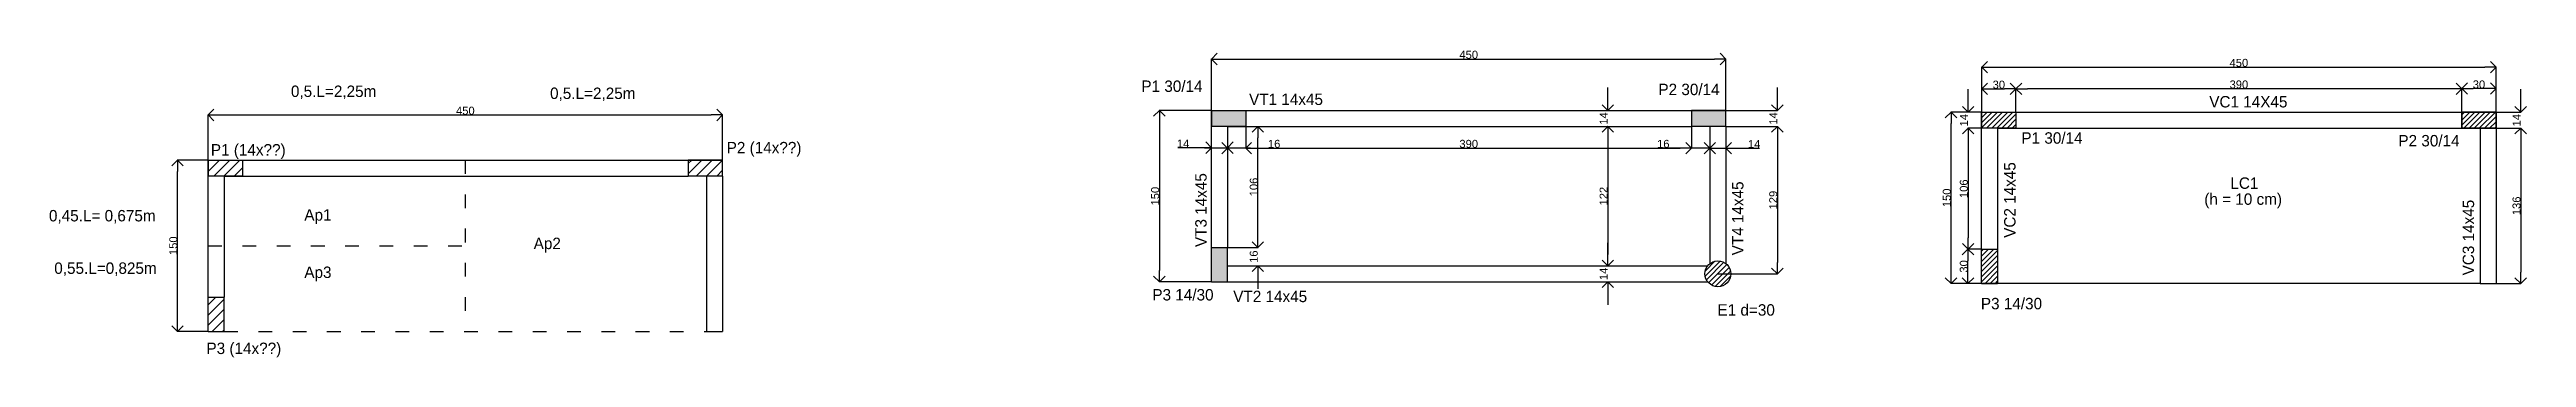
# Model space of a CAD drawing. Header units: centimetres. Extents: x -7745 to 1402, y 487 to 2935.
# Drawn here: x -2595 to -429, y 2522 to 2791 of the extents above; entities that cross this region are included whole.
import ezdxf

# ---------------------------------------------------------------- set-up
doc = ezdxf.new("R2010")
doc.units = ezdxf.units.CM
doc.linetypes.add('ACAD_ISO03W100', pattern=[30, 12, -18])
doc.layers.add('A-ANNO-DIMS', color=7, linetype='Continuous', lineweight=30)
doc.layers.add('A-DETL', color=7, linetype='Continuous', lineweight=30, true_color=0x00a600)
for name, color, linetype in [('ARQUITETURA', 253, 'Continuous'), ('CARIMBO', 250, 'Continuous'), ('Cota', 5, 'Continuous'), ('PEÇAS ESTRUTURAIS', 1, 'Continuous')]:
    doc.layers.add(name, color=color, linetype=linetype)
doc.styles.add('Arial_1', font='arial.ttf', dxfattribs={"height": 7})
doc.styles.add('Century Gothic_B', font='GOTHICB.TTF', dxfattribs={"height": 0.15})
doc.dimstyles.get("Standard").update_dxf_attribs({"dimtxt": 7, "dimasz": 0.3, "dimexe": 0.18, "dimexo": 0.0625, "dimgap": 0.09, "dimtad": 0, "dimdec": 0, "dimzin": 0, "dimdsep": 46, "dimtxsty": 'Arial_1', "dimcen": 0.09, "dimadec": 0, "dimazin": 0, "dimtfac": 1, "dimtdec": 0, "dimtofl": 0, "dimtmove": 0, "dimatfit": 3, "dimfxl": 1, "dimtolj": 1, "dimtzin": 0, "dimarcsym": 2})

msp = doc.modelspace()

# ---------------------------------------------------------------- texts
at = {"layer": 'A-DETL', "color": 18, "true_color": 0x000000, "char_height": 10, "attachment_point": 1, "style": 'Century Gothic_B'}
for s, width, gutter_width, insert in [('{\\fCentury Gothic|b0|i0|c0|p34;0,5.L=2,25m}', 65.78407, 1, (-2384.154, 2759.862)), ('{\\fCentury Gothic|b0|i0|c0|p34;0,5.L=2,25m}', 65.78407, 1, (-2157.479, 2758.097)), ('{\\fCentury Gothic|b0|i0|c0|p34;0,45.L= 0,675m}', 101.69869, 0, (-2595.825, 2650.979)), ('{\\fCentury Gothic|b0|i0|c0|p34;Ap1}', 65.78407, 1, (-2372.45, 2651.667)), ('{\\fCentury Gothic|b0|i0|c0|p34;Ap2}', 65.78407, 1, (-2171.819, 2626.727)), ('{\\fCentury Gothic|b0|i0|c0|p34;0,55.L=0,825m}', 65.78407, 1, (-2591.161, 2605.057)), ('{\\fCentury Gothic|b0|i0|c0|p34;Ap3}', 65.78407, 1, (-2372.45, 2601.463))]:
    msp.add_mtext_dynamic_manual_height_columns(s, width=width, gutter_width=gutter_width, heights=[0], dxfattribs=dict(at, insert=insert))
at = {"layer": 'CARIMBO', "char_height": 10, "attachment_point": 1, "style": 'Century Gothic_B'}
for s, width, insert in [('{\\fCentury Gothic|b0|i0|c0|p34;P1 30/14}', 65.78407, (-1640.227, 2764.299)), ('{\\fCentury Gothic|b0|i0|c0|p34;VT1 14x45}', 82.61498, (-1546.056, 2752.847)), ('{\\fCentury Gothic|b0|i0|c0|p34;P2 30/14}', 68.20862, (-1187.959, 2761.488)), ('{\\fCentury Gothic|b0|i0|c0|p34;VC1 14X45}', 102.79796, (-706.122, 2750.703)), ('{\\fCentury Gothic|b0|i0|c0|p34;P1 (14x??)}', 73.85894, (-2454.178, 2708.623)), ('{\\fCentury Gothic|b0|i0|c0|p34;P2 (14x??)}', 68.20862, (-2002.994, 2710.547)), ('{\\fCentury Gothic|b0|i0|c0|p34;P1 30/14}', 65.78407, (-870.447, 2718.977)), ('{\\fCentury Gothic|b0|i0|c0|p34;P2 30/14}', 68.20862, (-540.679, 2716.613)), ('{\\fCentury Gothic|b0|i0|c0|p34;(h = 10 cm)}', 103.88342, (-710.474, 2665.482)), ('{\\fCentury Gothic|b0|i0|c0|p34;LC1}', 102.79796, (-687.641, 2679.479)), ('{\\fCentury Gothic|b0|i0|c0|p34;P3 14/30}', 69.32683, (-1630.627, 2581.772)), ('{\\fCentury Gothic|b0|i0|c0|p34;VT2 14x45}', 82.61498, (-1559.879, 2580.338)), ('{\\fCentury Gothic|b0|i0|c0|p34;E1 d=30}', 74.22794, (-1136.299, 2568.5)), ('{\\fCentury Gothic|b0|i0|c0|p34;P3 14/30}', 69.32683, (-905.903, 2574.063)), ('{\\fCentury Gothic|b0|i0|c0|p34;P3 (14x??)}', 69.32683, (-2458.026, 2534.9))]:
    msp.add_mtext_dynamic_manual_height_columns(s, width=width, gutter_width=1, heights=[0], dxfattribs=dict(at, insert=insert))
at = {"layer": 'CARIMBO', "char_height": 10, "attachment_point": 1, "rotation": 90, "style": 'Century Gothic_B'}
for s, width, insert in [('{\\fCentury Gothic|b0|i0|c0|p34;VC2 14x45}', 90.19104, (-885.595, 2626.617)), ('{\\fCentury Gothic|b0|i0|c0|p34;VT3 14x45}', 129.04136, (-1593.132, 2618.538)), ('{\\fCentury Gothic|b0|i0|c0|p34;VT4 14x45}', 79.21092, (-1123.576, 2611.292)), ('{\\fCentury Gothic|b0|i0|c0|p34;VC3 14x45}', 97.50096, (-484.456, 2593.748))]:
    msp.add_mtext_dynamic_manual_height_columns(s, width=width, gutter_width=1, heights=[0], dxfattribs=dict(at, insert=insert))

# ---------------------------------------------------------------- blocks, each defined once
blk = doc.blocks.new('_Open90')
at = {"color": 0, "linetype": 'ByBlock', "lineweight": -2}
for p, q in [((0, 0), (-1, 0)), ((-0.5, 0.5), (0, 0)), ((0, 0), (-0.5, -0.5))]:
    blk.add_line(p, q, dxfattribs=at)
blk = doc.blocks.new('*D83')
at = {"layer": 'Cota', "color": 0, "lineweight": -2, "transparency": 16777216}
for p, q in [((-2456.6, 2694.7), (-2456.6, 2734.3)), ((-2446.6, 2734.1), (-2016.6, 2734.1)), ((-2006.6, 2694.7), (-2006.6, 2734.3))]:
    blk.add_line(p, q, dxfattribs=at)
at = {"layer": 'Defpoints', "color": 0, "transparency": 16777216}
for p in [(-2006.6, 2734.1), (-2456.6, 2694.7), (-2006.6, 2694.7)]:
    blk.add_point(p, dxfattribs=at)
at = {"layer": 'Cota', "color": 0, "lineweight": -2, "transparency": 16777216, "xscale": 10, "yscale": 10, "zscale": 10, "rotation": 180}
blk.add_blockref('_Open90', (-2456.6, 2734.1), dxfattribs=at)
at = {"layer": 'Cota', "color": 0, "lineweight": -2, "transparency": 16777216, "xscale": 10, "yscale": 10, "zscale": 10}
blk.add_blockref('_Open90', (-2006.6, 2734.1), dxfattribs=at)
at = {"layer": 'Cota', "color": 0, "transparency": 16777216, "insert": (-2231.6, 2737.8), "char_height": 7, "attachment_point": 5, "style": 'Arial_1'}
blk.add_mtext('\\A1;450', dxfattribs=at)
blk = doc.blocks.new('*D84')
at = {"layer": 'Cota', "color": 0, "lineweight": -2, "transparency": 16777216}
for p, q in [((-2456.7, 2694.7), (-2483.6, 2694.7)), ((-2483.4, 2554.7), (-2483.4, 2684.7)), ((-2456.7, 2544.7), (-2483.6, 2544.7))]:
    blk.add_line(p, q, dxfattribs=at)
at = {"layer": 'Defpoints', "color": 0, "transparency": 16777216}
for p in [(-2483.4, 2694.7), (-2456.6, 2694.7), (-2456.6, 2544.7)]:
    blk.add_point(p, dxfattribs=at)
at = {"layer": 'Cota', "color": 0, "lineweight": -2, "transparency": 16777216, "xscale": 10, "yscale": 10, "zscale": 10}
for p, rotation in [((-2483.4, 2694.7), 90), ((-2483.4, 2544.7), 270)]:
    blk.add_blockref('_Open90', p, dxfattribs=dict(at, rotation=rotation))
at = {"layer": 'Cota', "color": 0, "transparency": 16777216, "insert": (-2487, 2619.7), "char_height": 7, "attachment_point": 5, "rotation": 90, "style": 'Arial_1'}
blk.add_mtext('\\A1;150', dxfattribs=at)
blk = doc.blocks.new('*D106')
at = {"layer": 'Cota', "color": 0, "lineweight": -2, "transparency": 16777216}
for p, q in [((-1579, 2738.1), (-1624.7, 2738.1)), ((-1624.5, 2728.1), (-1624.5, 2598.1)), ((-1579, 2588.1), (-1624.7, 2588.1))]:
    blk.add_line(p, q, dxfattribs=at)
at = {"layer": 'Defpoints', "color": 0, "transparency": 16777216}
for p in [(-1578.9, 2738.1), (-1624.5, 2588.1), (-1578.9, 2588.1)]:
    blk.add_point(p, dxfattribs=at)
at = {"layer": 'Cota', "color": 0, "lineweight": -2, "transparency": 16777216, "xscale": 10, "yscale": 10, "zscale": 10}
for p, rotation in [((-1624.5, 2738.1), 90), ((-1624.5, 2588.1), 270)]:
    blk.add_blockref('_Open90', p, dxfattribs=dict(at, rotation=rotation))
at = {"layer": 'Cota', "color": 0, "transparency": 16777216, "insert": (-1628.2, 2663.1), "char_height": 7, "attachment_point": 5, "rotation": 90, "style": 'Arial_1'}
blk.add_mtext('\\A1;150', dxfattribs=at)
blk = doc.blocks.new('*D108')
at = {"layer": 'Cota', "color": 0, "lineweight": -2, "transparency": 16777216}
for p, q in [((-1578.9, 2738.2), (-1578.9, 2783.3)), ((-1568.9, 2783.1), (-1138.9, 2783.1)), ((-1128.9, 2738.2), (-1128.9, 2783.3))]:
    blk.add_line(p, q, dxfattribs=at)
at = {"layer": 'Defpoints', "color": 0, "transparency": 16777216}
for p in [(-1128.9, 2783.1), (-1578.9, 2738.1), (-1128.9, 2738.1)]:
    blk.add_point(p, dxfattribs=at)
at = {"layer": 'Cota', "color": 0, "lineweight": -2, "transparency": 16777216, "xscale": 10, "yscale": 10, "zscale": 10, "rotation": 180}
blk.add_blockref('_Open90', (-1578.9, 2783.1), dxfattribs=at)
at = {"layer": 'Cota', "color": 0, "lineweight": -2, "transparency": 16777216, "xscale": 10, "yscale": 10, "zscale": 10}
blk.add_blockref('_Open90', (-1128.9, 2783.1), dxfattribs=at)
at = {"layer": 'Cota', "color": 0, "transparency": 16777216, "insert": (-1353.9, 2786.8), "char_height": 7, "attachment_point": 5, "style": 'Arial_1'}
blk.add_mtext('\\A1;450', dxfattribs=at)
blk = doc.blocks.new('*D109')
at = {"layer": 'Cota', "color": 0, "lineweight": -2, "transparency": 16777216}
for p, q in [((-1588.9, 2705.5), (-1608.4, 2705.5)), ((-1578.9, 2705.2), (-1578.9, 2705.7)), ((-1564.9, 2705.2), (-1564.9, 2705.7)), ((-1554.9, 2705.5), (-1544.9, 2705.5))]:
    blk.add_line(p, q, dxfattribs=at)
at = {"layer": 'Defpoints', "color": 0, "transparency": 16777216}
for p in [(-1578.9, 2705.1), (-1564.9, 2705.5), (-1564.9, 2705.1)]:
    blk.add_point(p, dxfattribs=at)
at = {"layer": 'Cota', "color": 0, "lineweight": -2, "transparency": 16777216, "xscale": 10, "yscale": 10, "zscale": 10}
blk.add_blockref('_Open90', (-1578.9, 2705.5), dxfattribs=at)
at = {"layer": 'Cota', "color": 0, "lineweight": -2, "transparency": 16777216, "xscale": 10, "yscale": 10, "zscale": 10, "rotation": 180}
blk.add_blockref('_Open90', (-1564.9, 2705.5), dxfattribs=at)
at = {"layer": 'Cota', "color": 0, "transparency": 16777216, "insert": (-1603.7, 2709.1), "char_height": 7, "attachment_point": 5, "style": 'Arial_1'}
blk.add_mtext('\\A1;14', dxfattribs=at)
blk = doc.blocks.new('*D110')
at = {"layer": 'Cota', "color": 0, "lineweight": -2, "transparency": 16777216}
for p, q in [((-1564.9, 2724.1), (-1564.9, 2704.9)), ((-1548.9, 2724.1), (-1548.9, 2704.9)), ((-1574.9, 2705.1), (-1584.9, 2705.1)), ((-1538.9, 2705.1), (-1519.4, 2705.1))]:
    blk.add_line(p, q, dxfattribs=at)
at = {"layer": 'Defpoints', "color": 0, "transparency": 16777216}
for p in [(-1564.9, 2724.1), (-1548.9, 2724.1), (-1548.9, 2705.1)]:
    blk.add_point(p, dxfattribs=at)
at = {"layer": 'Cota', "color": 0, "lineweight": -2, "transparency": 16777216, "xscale": 10, "yscale": 10, "zscale": 10}
blk.add_blockref('_Open90', (-1564.9, 2705.1), dxfattribs=at)
at = {"layer": 'Cota', "color": 0, "lineweight": -2, "transparency": 16777216, "xscale": 10, "yscale": 10, "zscale": 10, "rotation": 180}
blk.add_blockref('_Open90', (-1548.9, 2705.1), dxfattribs=at)
at = {"layer": 'Cota', "color": 0, "transparency": 16777216, "insert": (-1524.1, 2708.8), "char_height": 7, "attachment_point": 5, "style": 'Arial_1'}
blk.add_mtext('\\A1;16', dxfattribs=at)
blk = doc.blocks.new('*D111')
at = {"layer": 'Cota', "color": 0, "lineweight": -2, "transparency": 16777216}
for p, q in [((-1548.9, 2724.1), (-1548.9, 2704.9)), ((-1158.9, 2724.1), (-1158.9, 2704.9)), ((-1538.9, 2705.1), (-1168.9, 2705.1))]:
    blk.add_line(p, q, dxfattribs=at)
at = {"layer": 'Defpoints', "color": 0, "transparency": 16777216}
for p in [(-1548.9, 2724.1), (-1158.9, 2724.1), (-1158.9, 2705.1)]:
    blk.add_point(p, dxfattribs=at)
at = {"layer": 'Cota', "color": 0, "lineweight": -2, "transparency": 16777216, "xscale": 10, "yscale": 10, "zscale": 10, "rotation": 180}
blk.add_blockref('_Open90', (-1548.9, 2705.1), dxfattribs=at)
at = {"layer": 'Cota', "color": 0, "lineweight": -2, "transparency": 16777216, "xscale": 10, "yscale": 10, "zscale": 10}
blk.add_blockref('_Open90', (-1158.9, 2705.1), dxfattribs=at)
at = {"layer": 'Cota', "color": 0, "transparency": 16777216, "insert": (-1353.9, 2708.8), "char_height": 7, "attachment_point": 5, "style": 'Arial_1'}
blk.add_mtext('\\A1;390', dxfattribs=at)
blk = doc.blocks.new('*D112')
at = {"layer": 'Cota', "color": 0, "lineweight": -2, "transparency": 16777216}
for p, q in [((-1158.9, 2724.1), (-1158.9, 2704.9)), ((-1142.9, 2724.1), (-1142.9, 2704.9)), ((-1168.9, 2705.1), (-1188.5, 2705.1)), ((-1132.9, 2705.1), (-1122.9, 2705.1))]:
    blk.add_line(p, q, dxfattribs=at)
at = {"layer": 'Defpoints', "color": 0, "transparency": 16777216}
for p in [(-1158.9, 2724.1), (-1142.9, 2724.1), (-1142.9, 2705.1)]:
    blk.add_point(p, dxfattribs=at)
at = {"layer": 'Cota', "color": 0, "lineweight": -2, "transparency": 16777216, "xscale": 10, "yscale": 10, "zscale": 10}
blk.add_blockref('_Open90', (-1158.9, 2705.1), dxfattribs=at)
at = {"layer": 'Cota', "color": 0, "lineweight": -2, "transparency": 16777216, "xscale": 10, "yscale": 10, "zscale": 10, "rotation": 180}
blk.add_blockref('_Open90', (-1142.9, 2705.1), dxfattribs=at)
at = {"layer": 'Cota', "color": 0, "transparency": 16777216, "insert": (-1183.7, 2708.8), "char_height": 7, "attachment_point": 5, "style": 'Arial_1'}
blk.add_mtext('\\A1;16', dxfattribs=at)
blk = doc.blocks.new('*D113')
at = {"layer": 'Cota', "color": 0, "lineweight": -2, "transparency": 16777216}
for p, q in [((-1142.9, 2724.1), (-1142.9, 2704.9)), ((-1128.9, 2724.1), (-1128.9, 2704.9)), ((-1152.9, 2705.1), (-1162.9, 2705.1)), ((-1118.9, 2705.1), (-1099.4, 2705.1))]:
    blk.add_line(p, q, dxfattribs=at)
at = {"layer": 'Defpoints', "color": 0, "transparency": 16777216}
for p in [(-1142.9, 2724.1), (-1128.9, 2724.1), (-1128.9, 2705.1)]:
    blk.add_point(p, dxfattribs=at)
at = {"layer": 'Cota', "color": 0, "lineweight": -2, "transparency": 16777216, "xscale": 10, "yscale": 10, "zscale": 10}
blk.add_blockref('_Open90', (-1142.9, 2705.1), dxfattribs=at)
at = {"layer": 'Cota', "color": 0, "lineweight": -2, "transparency": 16777216, "xscale": 10, "yscale": 10, "zscale": 10, "rotation": 180}
blk.add_blockref('_Open90', (-1128.9, 2705.1), dxfattribs=at)
at = {"layer": 'Cota', "color": 0, "transparency": 16777216, "insert": (-1104.2, 2708.7), "char_height": 7, "attachment_point": 5, "style": 'Arial_1'}
blk.add_mtext('\\A1;14', dxfattribs=at)
blk = doc.blocks.new('*D114')
at = {"layer": 'Cota', "color": 0, "lineweight": -2, "transparency": 16777216}
for p, q in [((-1232.3, 2748.1), (-1232.3, 2758.1)), ((-1232.2, 2738.1), (-1232.5, 2738.1)), ((-1232.3, 2724.1), (-1232.5, 2724.1)), ((-1232.3, 2714.1), (-1232.3, 2704.1))]:
    blk.add_line(p, q, dxfattribs=at)
at = {"layer": 'Defpoints', "color": 0, "transparency": 16777216}
for p in [(-1232.1, 2738.1), (-1232.3, 2724.1), (-1232.3, 2724.1)]:
    blk.add_point(p, dxfattribs=at)
at = {"layer": 'Cota', "color": 0, "lineweight": -2, "transparency": 16777216, "xscale": 10, "yscale": 10, "zscale": 10}
for p, rotation in [((-1232.3, 2738.1), 270), ((-1232.3, 2724.1), 90)]:
    blk.add_blockref('_Open90', p, dxfattribs=dict(at, rotation=rotation))
at = {"layer": 'Cota', "color": 0, "transparency": 16777216, "insert": (-1235.9, 2731.1), "char_height": 7, "attachment_point": 5, "rotation": 90, "style": 'Arial_1'}
blk.add_mtext('\\A1;14', dxfattribs=at)
blk = doc.blocks.new('*D115')
at = {"layer": 'Cota', "color": 0, "lineweight": -2, "transparency": 16777216}
for p, q in [((-1232.3, 2724.1), (-1232.5, 2724.1)), ((-1232.3, 2714.1), (-1232.3, 2612.1)), ((-1232.3, 2602.1), (-1232.5, 2602.1))]:
    blk.add_line(p, q, dxfattribs=at)
at = {"layer": 'Defpoints', "color": 0, "transparency": 16777216}
for p in [(-1232.3, 2724.1), (-1232.3, 2602.1), (-1232.3, 2602.1)]:
    blk.add_point(p, dxfattribs=at)
at = {"layer": 'Cota', "color": 0, "lineweight": -2, "transparency": 16777216, "xscale": 10, "yscale": 10, "zscale": 10}
for p, rotation in [((-1232.3, 2724.1), 90), ((-1232.3, 2602.1), 270)]:
    blk.add_blockref('_Open90', p, dxfattribs=dict(at, rotation=rotation))
at = {"layer": 'Cota', "color": 0, "transparency": 16777216, "insert": (-1235.9, 2663.1), "char_height": 7, "attachment_point": 5, "rotation": 90, "style": 'Arial_1'}
blk.add_mtext('\\A1;122', dxfattribs=at)
blk = doc.blocks.new('*D116')
at = {"layer": 'Cota', "color": 0, "lineweight": -2, "transparency": 16777216}
for p, q in [((-1232.3, 2612.1), (-1232.3, 2622.1)), ((-1232.3, 2602.1), (-1232.1, 2602.1)), ((-1232.6, 2588.1), (-1232.1, 2588.1)), ((-1232.3, 2578.1), (-1232.3, 2568.1))]:
    blk.add_line(p, q, dxfattribs=at)
at = {"layer": 'Defpoints', "color": 0, "transparency": 16777216}
for p in [(-1232.3, 2602.1), (-1232.7, 2588.1), (-1232.3, 2588.1)]:
    blk.add_point(p, dxfattribs=at)
at = {"layer": 'Cota', "color": 0, "lineweight": -2, "transparency": 16777216, "xscale": 10, "yscale": 10, "zscale": 10}
for p, rotation in [((-1232.3, 2602.1), 270), ((-1232.3, 2588.1), 90)]:
    blk.add_blockref('_Open90', p, dxfattribs=dict(at, rotation=rotation))
at = {"layer": 'Cota', "color": 0, "transparency": 16777216, "insert": (-1235.9, 2595.1), "char_height": 7, "attachment_point": 5, "rotation": 90, "style": 'Arial_1'}
blk.add_mtext('\\A1;14', dxfattribs=at)
blk = doc.blocks.new('*D117')
at = {"layer": 'Cota', "color": 0, "lineweight": -2, "transparency": 16777216}
for p, q in [((-1083.9, 2748.1), (-1083.9, 2758.1)), ((-1128.9, 2738.1), (-1083.7, 2738.1)), ((-1128.9, 2724.1), (-1083.7, 2724.1)), ((-1083.9, 2714.1), (-1083.9, 2704.1))]:
    blk.add_line(p, q, dxfattribs=at)
at = {"layer": 'Defpoints', "color": 0, "transparency": 16777216}
for p in [(-1128.9, 2738.1), (-1128.9, 2724.1), (-1083.9, 2724.1)]:
    blk.add_point(p, dxfattribs=at)
at = {"layer": 'Cota', "color": 0, "lineweight": -2, "transparency": 16777216, "xscale": 10, "yscale": 10, "zscale": 10}
for p, rotation in [((-1083.9, 2738.1), 270), ((-1083.9, 2724.1), 90)]:
    blk.add_blockref('_Open90', p, dxfattribs=dict(at, rotation=rotation))
at = {"layer": 'Cota', "color": 0, "transparency": 16777216, "insert": (-1087.5, 2731.1), "char_height": 7, "attachment_point": 5, "rotation": 90, "style": 'Arial_1'}
blk.add_mtext('\\A1;14', dxfattribs=at)
blk = doc.blocks.new('*D118')
at = {"layer": 'Cota', "color": 0, "lineweight": -2, "transparency": 16777216}
for p, q in [((-1128.9, 2724.1), (-1083.7, 2724.1)), ((-1083.9, 2714.1), (-1083.9, 2605.1)), ((-1135.9, 2595.1), (-1083.7, 2595.1))]:
    blk.add_line(p, q, dxfattribs=at)
at = {"layer": 'Defpoints', "color": 0, "transparency": 16777216}
for p in [(-1128.9, 2724.1), (-1135.9, 2595.1), (-1083.9, 2595.1)]:
    blk.add_point(p, dxfattribs=at)
at = {"layer": 'Cota', "color": 0, "lineweight": -2, "transparency": 16777216, "xscale": 10, "yscale": 10, "zscale": 10}
for p, rotation in [((-1083.9, 2724.1), 90), ((-1083.9, 2595.1), 270)]:
    blk.add_blockref('_Open90', p, dxfattribs=dict(at, rotation=rotation))
at = {"layer": 'Cota', "color": 0, "transparency": 16777216, "insert": (-1087.5, 2659.6), "char_height": 7, "attachment_point": 5, "rotation": 90, "style": 'Arial_1'}
blk.add_mtext('\\A1;129', dxfattribs=at)
blk = doc.blocks.new('*D121')
at = {"layer": 'Cota', "color": 0, "lineweight": -2, "transparency": 16777216}
for p, q in [((-1538.3, 2628.1), (-1538.3, 2638.1)), ((-1564.9, 2618.1), (-1538.1, 2618.1)), ((-1564.9, 2602.1), (-1538.1, 2602.1)), ((-1538.3, 2592.1), (-1538.3, 2582.1))]:
    blk.add_line(p, q, dxfattribs=at)
at = {"layer": 'Defpoints', "color": 0, "transparency": 16777216}
for p in [(-1564.9, 2618.1), (-1564.9, 2602.1), (-1538.3, 2618.1)]:
    blk.add_point(p, dxfattribs=at)
at = {"layer": 'Cota', "color": 0, "lineweight": -2, "transparency": 16777216, "xscale": 10, "yscale": 10, "zscale": 10}
for p, rotation in [((-1538.3, 2618.1), 270), ((-1538.3, 2602.1), 90)]:
    blk.add_blockref('_Open90', p, dxfattribs=dict(at, rotation=rotation))
at = {"layer": 'Cota', "color": 0, "transparency": 16777216, "insert": (-1541.9, 2610.1), "char_height": 7, "attachment_point": 5, "rotation": 90, "style": 'Arial_1'}
blk.add_mtext('\\A1;16', dxfattribs=at)
blk = doc.blocks.new('*D122')
at = {"layer": 'Cota', "color": 0, "lineweight": -2, "transparency": 16777216}
for p, q in [((-1564.9, 2724.1), (-1538.1, 2724.1)), ((-1538.3, 2628.1), (-1538.3, 2714.1)), ((-1564.9, 2618.1), (-1538.1, 2618.1))]:
    blk.add_line(p, q, dxfattribs=at)
at = {"layer": 'Defpoints', "color": 0, "transparency": 16777216}
for p in [(-1564.9, 2724.1), (-1538.3, 2724.1), (-1564.9, 2618.1)]:
    blk.add_point(p, dxfattribs=at)
at = {"layer": 'Cota', "color": 0, "lineweight": -2, "transparency": 16777216, "xscale": 10, "yscale": 10, "zscale": 10}
for p, rotation in [((-1538.3, 2724.1), 90), ((-1538.3, 2618.1), 270)]:
    blk.add_blockref('_Open90', p, dxfattribs=dict(at, rotation=rotation))
at = {"layer": 'Cota', "color": 0, "transparency": 16777216, "insert": (-1541.9, 2671.1), "char_height": 7, "attachment_point": 5, "rotation": 90, "style": 'Arial_1'}
blk.add_mtext('\\A1;106', dxfattribs=at)
blk = doc.blocks.new('*D124')
at = {"layer": 'Cota', "color": 0, "lineweight": -2, "transparency": 16777216}
for p, q in [((-905.3, 2616.6), (-917.3, 2616.6)), ((-917.2, 2596.6), (-917.2, 2606.6)), ((-905.3, 2586.6), (-917.3, 2586.6))]:
    blk.add_line(p, q, dxfattribs=at)
at = {"layer": 'Defpoints', "color": 0, "transparency": 16777216}
for p in [(-917.2, 2616.6), (-905.2, 2616.6), (-905.2, 2586.6)]:
    blk.add_point(p, dxfattribs=at)
at = {"layer": 'Cota', "color": 0, "lineweight": -2, "transparency": 16777216, "xscale": 10, "yscale": 10, "zscale": 10}
for p, rotation in [((-917.2, 2616.6), 90), ((-917.2, 2586.6), 270)]:
    blk.add_blockref('_Open90', p, dxfattribs=dict(at, rotation=rotation))
at = {"layer": 'Cota', "color": 0, "transparency": 16777216, "insert": (-920.8, 2601.6), "char_height": 7, "attachment_point": 5, "rotation": 90, "style": 'Arial_1'}
blk.add_mtext('\\A1;30', dxfattribs=at)
blk = doc.blocks.new('*D125')
at = {"layer": 'Cota', "color": 0, "lineweight": -2, "transparency": 16777216}
for p, q in [((-905.3, 2722.6), (-917.3, 2722.6)), ((-917.1, 2712.6), (-917.1, 2626.6)), ((-905.3, 2616.6), (-917.3, 2616.6))]:
    blk.add_line(p, q, dxfattribs=at)
at = {"layer": 'Defpoints', "color": 0, "transparency": 16777216}
for p in [(-905.2, 2722.6), (-917.1, 2616.6), (-905.2, 2616.6)]:
    blk.add_point(p, dxfattribs=at)
at = {"layer": 'Cota', "color": 0, "lineweight": -2, "transparency": 16777216, "xscale": 10, "yscale": 10, "zscale": 10}
for p, rotation in [((-917.1, 2722.6), 90), ((-917.1, 2616.6), 270)]:
    blk.add_blockref('_Open90', p, dxfattribs=dict(at, rotation=rotation))
at = {"layer": 'Cota', "color": 0, "transparency": 16777216, "insert": (-920.8, 2669.6), "char_height": 7, "attachment_point": 5, "rotation": 90, "style": 'Arial_1'}
blk.add_mtext('\\A1;106', dxfattribs=at)
blk = doc.blocks.new('*D126')
at = {"layer": 'Cota', "color": 0, "lineweight": -2, "transparency": 16777216}
for p, q in [((-917.1, 2746.6), (-917.1, 2756.6)), ((-905.3, 2736.6), (-917.3, 2736.6)), ((-905.3, 2722.6), (-917.3, 2722.6)), ((-917.1, 2712.6), (-917.1, 2702.6))]:
    blk.add_line(p, q, dxfattribs=at)
at = {"layer": 'Defpoints', "color": 0, "transparency": 16777216}
for p in [(-905.2, 2736.6), (-917.1, 2722.6), (-905.2, 2722.6)]:
    blk.add_point(p, dxfattribs=at)
at = {"layer": 'Cota', "color": 0, "lineweight": -2, "transparency": 16777216, "xscale": 10, "yscale": 10, "zscale": 10}
for p, rotation in [((-917.1, 2736.6), 270), ((-917.1, 2722.6), 90)]:
    blk.add_blockref('_Open90', p, dxfattribs=dict(at, rotation=rotation))
at = {"layer": 'Cota', "color": 0, "transparency": 16777216, "insert": (-920.7, 2729.6), "char_height": 7, "attachment_point": 5, "rotation": 90, "style": 'Arial_1'}
blk.add_mtext('\\A1;14', dxfattribs=at)
blk = doc.blocks.new('*D127')
at = {"layer": 'Cota', "color": 0, "lineweight": -2, "transparency": 16777216}
for p, q in [((-905.2, 2736.7), (-905.2, 2757.1)), ((-895.2, 2756.9), (-885.2, 2756.9)), ((-875.2, 2736.7), (-875.2, 2757.1))]:
    blk.add_line(p, q, dxfattribs=at)
at = {"layer": 'Defpoints', "color": 0, "transparency": 16777216}
for p in [(-875.2, 2756.9), (-905.2, 2736.6), (-875.2, 2736.6)]:
    blk.add_point(p, dxfattribs=at)
at = {"layer": 'Cota', "color": 0, "lineweight": -2, "transparency": 16777216, "xscale": 10, "yscale": 10, "zscale": 10, "rotation": 180}
blk.add_blockref('_Open90', (-905.2, 2756.9), dxfattribs=at)
at = {"layer": 'Cota', "color": 0, "lineweight": -2, "transparency": 16777216, "xscale": 10, "yscale": 10, "zscale": 10}
blk.add_blockref('_Open90', (-875.2, 2756.9), dxfattribs=at)
at = {"layer": 'Cota', "color": 0, "transparency": 16777216, "insert": (-890.2, 2760.6), "char_height": 7, "attachment_point": 5, "style": 'Arial_1'}
blk.add_mtext('\\A1;30', dxfattribs=at)
blk = doc.blocks.new('*D128')
at = {"layer": 'Cota', "color": 0, "lineweight": -2, "transparency": 16777216}
for p, q in [((-875.2, 2736.7), (-875.2, 2757.3)), ((-495.2, 2757.1), (-865.2, 2757.1)), ((-485.2, 2736.7), (-485.2, 2757.3))]:
    blk.add_line(p, q, dxfattribs=at)
at = {"layer": 'Defpoints', "color": 0, "transparency": 16777216}
for p in [(-875.2, 2757.1), (-875.2, 2736.6), (-485.2, 2736.6)]:
    blk.add_point(p, dxfattribs=at)
at = {"layer": 'Cota', "color": 0, "lineweight": -2, "transparency": 16777216, "xscale": 10, "yscale": 10, "zscale": 10, "rotation": 180}
blk.add_blockref('_Open90', (-875.2, 2757.1), dxfattribs=at)
at = {"layer": 'Cota', "color": 0, "lineweight": -2, "transparency": 16777216, "xscale": 10, "yscale": 10, "zscale": 10}
blk.add_blockref('_Open90', (-485.2, 2757.1), dxfattribs=at)
at = {"layer": 'Cota', "color": 0, "transparency": 16777216, "insert": (-680.2, 2760.8), "char_height": 7, "attachment_point": 5, "style": 'Arial_1'}
blk.add_mtext('\\A1;390', dxfattribs=at)
blk = doc.blocks.new('*D129')
at = {"layer": 'Cota', "color": 0, "lineweight": -2, "transparency": 16777216}
for p, q in [((-485.2, 2736.7), (-485.2, 2757.3)), ((-465.2, 2757.2), (-475.2, 2757.2)), ((-455.2, 2736.7), (-455.2, 2757.3))]:
    blk.add_line(p, q, dxfattribs=at)
at = {"layer": 'Defpoints', "color": 0, "transparency": 16777216}
for p in [(-485.2, 2757.2), (-485.2, 2736.6), (-455.2, 2736.6)]:
    blk.add_point(p, dxfattribs=at)
at = {"layer": 'Cota', "color": 0, "lineweight": -2, "transparency": 16777216, "xscale": 10, "yscale": 10, "zscale": 10, "rotation": 180}
blk.add_blockref('_Open90', (-485.2, 2757.2), dxfattribs=at)
at = {"layer": 'Cota', "color": 0, "lineweight": -2, "transparency": 16777216, "xscale": 10, "yscale": 10, "zscale": 10}
blk.add_blockref('_Open90', (-455.2, 2757.2), dxfattribs=at)
at = {"layer": 'Cota', "color": 0, "transparency": 16777216, "insert": (-470.2, 2760.8), "char_height": 7, "attachment_point": 5, "style": 'Arial_1'}
blk.add_mtext('\\A1;30', dxfattribs=at)
blk = doc.blocks.new('*D130')
at = {"layer": 'Cota', "color": 0, "lineweight": -2, "transparency": 16777216}
for p, q in [((-433.7, 2746.6), (-433.7, 2756.6)), ((-455.2, 2736.6), (-433.5, 2736.6)), ((-455.2, 2722.6), (-433.5, 2722.6)), ((-433.7, 2712.6), (-433.7, 2702.6))]:
    blk.add_line(p, q, dxfattribs=at)
at = {"layer": 'Defpoints', "color": 0, "transparency": 16777216}
for p in [(-455.2, 2736.6), (-455.2, 2722.6), (-433.7, 2722.6)]:
    blk.add_point(p, dxfattribs=at)
at = {"layer": 'Cota', "color": 0, "lineweight": -2, "transparency": 16777216, "xscale": 10, "yscale": 10, "zscale": 10}
for p, rotation in [((-433.7, 2736.6), 270), ((-433.7, 2722.6), 90)]:
    blk.add_blockref('_Open90', p, dxfattribs=dict(at, rotation=rotation))
at = {"layer": 'Cota', "color": 0, "transparency": 16777216, "insert": (-437.3, 2729.6), "char_height": 7, "attachment_point": 5, "rotation": 90, "style": 'Arial_1'}
blk.add_mtext('\\A1;14', dxfattribs=at)
blk = doc.blocks.new('*D131')
at = {"layer": 'Cota', "color": 0, "lineweight": -2, "transparency": 16777216}
for p, q in [((-455.2, 2722.6), (-433.5, 2722.6)), ((-433.7, 2712.6), (-433.7, 2596.6)), ((-455.2, 2586.6), (-433.5, 2586.6))]:
    blk.add_line(p, q, dxfattribs=at)
at = {"layer": 'Defpoints', "color": 0, "transparency": 16777216}
for p in [(-455.2, 2722.6), (-455.2, 2586.6), (-433.7, 2586.6)]:
    blk.add_point(p, dxfattribs=at)
at = {"layer": 'Cota', "color": 0, "lineweight": -2, "transparency": 16777216, "xscale": 10, "yscale": 10, "zscale": 10}
for p, rotation in [((-433.7, 2722.6), 90), ((-433.7, 2586.6), 270)]:
    blk.add_blockref('_Open90', p, dxfattribs=dict(at, rotation=rotation))
at = {"layer": 'Cota', "color": 0, "transparency": 16777216, "insert": (-437.3, 2654.6), "char_height": 7, "attachment_point": 5, "rotation": 90, "style": 'Arial_1'}
blk.add_mtext('\\A1;136', dxfattribs=at)
blk = doc.blocks.new('*D132')
at = {"layer": 'Cota', "color": 0, "lineweight": -2, "transparency": 16777216}
for p, q in [((-905.2, 2736.7), (-905.2, 2776.2)), ((-895.2, 2776), (-465.2, 2776)), ((-455.2, 2736.7), (-455.2, 2776.2))]:
    blk.add_line(p, q, dxfattribs=at)
at = {"layer": 'Defpoints', "color": 0, "transparency": 16777216}
for p in [(-455.2, 2776), (-905.2, 2736.6), (-455.2, 2736.6)]:
    blk.add_point(p, dxfattribs=at)
at = {"layer": 'Cota', "color": 0, "lineweight": -2, "transparency": 16777216, "xscale": 10, "yscale": 10, "zscale": 10, "rotation": 180}
blk.add_blockref('_Open90', (-905.2, 2776), dxfattribs=at)
at = {"layer": 'Cota', "color": 0, "lineweight": -2, "transparency": 16777216, "xscale": 10, "yscale": 10, "zscale": 10}
blk.add_blockref('_Open90', (-455.2, 2776), dxfattribs=at)
at = {"layer": 'Cota', "color": 0, "transparency": 16777216, "insert": (-680.2, 2779.7), "char_height": 7, "attachment_point": 5, "style": 'Arial_1'}
blk.add_mtext('\\A1;450', dxfattribs=at)
blk = doc.blocks.new('*D133')
at = {"layer": 'Cota', "color": 0, "lineweight": -2, "transparency": 16777216}
for p, q in [((-905.3, 2736.6), (-932.2, 2736.6)), ((-932, 2596.6), (-932, 2726.6)), ((-905.3, 2586.6), (-932.2, 2586.6))]:
    blk.add_line(p, q, dxfattribs=at)
at = {"layer": 'Defpoints', "color": 0, "transparency": 16777216}
for p in [(-932, 2736.6), (-905.2, 2736.6), (-905.2, 2586.6)]:
    blk.add_point(p, dxfattribs=at)
at = {"layer": 'Cota', "color": 0, "lineweight": -2, "transparency": 16777216, "xscale": 10, "yscale": 10, "zscale": 10}
for p, rotation in [((-932, 2736.6), 90), ((-932, 2586.6), 270)]:
    blk.add_blockref('_Open90', p, dxfattribs=dict(at, rotation=rotation))
at = {"layer": 'Cota', "color": 0, "transparency": 16777216, "insert": (-935.7, 2661.6), "char_height": 7, "attachment_point": 5, "rotation": 90, "style": 'Arial_1'}
blk.add_mtext('\\A1;150', dxfattribs=at)

# ---------------------------------------------------------------- dimensions: what is measured, and where the dimension line sits
at = {"layer": 'Cota', "color": 1}
for base, p1, p2, picture, middle in [((-1128.916, 2783.146), (-1578.916, 2738.146), (-1128.916, 2738.146), '*D108', (-1353.916, 2786.81)), ((-455.245, 2776.04), (-905.245, 2736.598), (-455.245, 2736.598), '*D132', (-680.245, 2779.704)), ((-875.245, 2756.928), (-905.245, 2736.598), (-875.245, 2736.598), '*D127', (-890.245, 2760.594)), ((-875.245, 2757.108), (-485.245, 2736.598), (-875.245, 2736.598), '*D128', (-680.245, 2760.774)), ((-485.245, 2757.158), (-455.245, 2736.598), (-485.245, 2736.598), '*D129', (-470.245, 2760.824)), ((-2006.612, 2734.105), (-2456.612, 2694.663), (-2006.612, 2694.663), '*D83', (-2231.612, 2737.769)), ((-1158.916, 2705.113), (-1548.916, 2724.146), (-1158.916, 2724.146), '*D111', (-1353.916, 2708.779))]:
    dim = msp.add_linear_dim(base=base, p1=p1, p2=p2, dimstyle='Standard', override={"dimasz": 10, "dimtad": 1, "dimblk1": 'Open90', "dimblk2": 'Open90', "dimsah": 1}, dxfattribs=at)
    dim.commit()
    dim.dimension.update_dxf_attribs({"geometry": picture, "text_midpoint": middle})
for base, p1, p2, picture, middle in [((-1232.274, 2724.146), (-1232.094, 2738.146), (-1232.274, 2724.146), '*D114', (-1235.878, 2731.146)), ((-1083.853, 2724.146), (-1128.916, 2738.146), (-1128.916, 2724.146), '*D117', (-1087.457, 2731.146)), ((-917.118, 2722.598), (-905.245, 2736.598), (-905.245, 2722.598), '*D126', (-920.722, 2729.598)), ((-433.656, 2722.598), (-455.245, 2736.598), (-455.245, 2722.598), '*D130', (-437.26, 2729.598)), ((-1624.535, 2588.146), (-1578.916, 2738.146), (-1578.916, 2588.146), '*D106', (-1628.199, 2663.146)), ((-932.005, 2736.598), (-905.245, 2586.598), (-905.245, 2736.598), '*D133', (-935.669, 2661.598)), ((-1538.283, 2724.146), (-1564.916, 2618.146), (-1564.916, 2724.146), '*D122', (-1541.947, 2671.146)), ((-1232.274, 2602.146), (-1232.274, 2724.146), (-1232.274, 2602.146), '*D115', (-1235.878, 2663.146)), ((-1083.853, 2595.146), (-1128.916, 2724.146), (-1135.916, 2595.146), '*D118', (-1087.517, 2659.646)), ((-917.118, 2616.598), (-905.245, 2722.598), (-905.245, 2616.598), '*D125', (-920.782, 2669.598)), ((-433.656, 2586.598), (-455.245, 2722.598), (-455.245, 2586.598), '*D131', (-437.322, 2654.598)), ((-2483.372, 2694.663), (-2456.612, 2544.663), (-2456.612, 2694.663), '*D84', (-2487.036, 2619.663)), ((-1538.283, 2618.146), (-1564.916, 2602.146), (-1564.916, 2618.146), '*D121', (-1541.947, 2610.146)), ((-1232.274, 2588.146), (-1232.337, 2602.146), (-1232.654, 2588.146), '*D116', (-1235.878, 2595.146)), ((-917.168, 2616.598), (-905.245, 2586.598), (-905.245, 2616.598), '*D124', (-920.834, 2601.598))]:
    dim = msp.add_linear_dim(base=base, p1=p1, p2=p2, angle=90, dimstyle='Standard', override={"dimasz": 10, "dimtad": 1, "dimblk1": 'Open90', "dimblk2": 'Open90', "dimsah": 1}, dxfattribs=at)
    dim.commit()
    dim.dimension.update_dxf_attribs({"geometry": picture, "text_midpoint": middle})
for base, p1, p2, picture, middle in [((-1564.916, 2705.493), (-1578.916, 2705.113), (-1564.916, 2705.113), '*D109', (-1603.676, 2705.493)), ((-1548.916, 2705.113), (-1564.916, 2724.146), (-1548.916, 2724.146), '*D110', (-1524.144, 2705.113)), ((-1142.916, 2705.113), (-1158.916, 2724.146), (-1142.916, 2724.146), '*D112', (-1183.687, 2705.113)), ((-1128.916, 2705.113), (-1142.916, 2724.146), (-1128.916, 2724.146), '*D113', (-1104.156, 2705.113))]:
    dim = msp.add_linear_dim(base=base, p1=p1, p2=p2, dimstyle='Standard', override={"dimasz": 10, "dimtad": 1, "dimblk1": 'Open90', "dimblk2": 'Open90', "dimsah": 1}, dxfattribs=at)
    dim.commit()
    dim.dimension.update_dxf_attribs({"geometry": picture, "text_midpoint": middle, "dimtype": 160})

# ---------------------------------------------------------------- hatches: boundary and pattern name
at = {"layer": 'A-ANNO-DIMS'}
h = msp.add_hatch(dxfattribs=at)
h.set_pattern_fill('ANSI31', color=1)
h.paths.add_polyline_path([(-905.245, 2736.598), (-875.245, 2736.598), (-875.245, 2722.598), (-905.245, 2722.598)])
h.paths.add_polyline_path([(-485.245, 2736.598), (-455.245, 2736.598), (-455.245, 2722.598), (-485.245, 2722.598)])
h.paths.add_polyline_path([(-905.245, 2616.598), (-891.245, 2616.598), (-891.245, 2586.598), (-905.245, 2586.598)])
h = msp.add_hatch(dxfattribs=at)
h.set_pattern_fill('ANSI31', color=1)
edge = h.paths.add_edge_path()
edge.add_arc((-1135.916, 2595.146), 11.328, 0, 360)
at = {"layer": 'CARIMBO'}
h = msp.add_hatch(color=1, dxfattribs=at)
h.dxf.hatch_style = 1
h.paths.add_polyline_path([(-1548.916, 2738.146), (-1578.916, 2738.146), (-1578.916, 2724.146), (-1548.916, 2724.146)])
h.paths.add_polyline_path([(-1564.916, 2618.146), (-1578.916, 2618.146), (-1578.916, 2588.146), (-1564.916, 2588.146)])
h.paths.add_polyline_path([(-1128.916, 2738.146), (-1158.916, 2738.146), (-1158.916, 2724.146), (-1128.916, 2724.146)])
h = msp.add_hatch(dxfattribs=at)
h.set_pattern_fill('ANSI31', color=1, scale=2)
h.set_pattern_definition([(45, (1119.2396, 1043.0635), (-4.490128, 4.490128), [])])
h.paths.add_polyline_path([(-2426.612, 2694.663), (-2456.612, 2694.663), (-2456.612, 2680.663), (-2426.612, 2680.663)])
h.paths.add_polyline_path([(-2442.612, 2574.663), (-2456.612, 2574.663), (-2456.612, 2544.663), (-2442.612, 2544.663)])
h.paths.add_polyline_path([(-2006.612, 2694.663), (-2036.612, 2694.663), (-2036.612, 2680.663), (-2006.612, 2680.663)])

# ---------------------------------------------------------------- linework, layer by layer
at = {"layer": 'A-DETL', "color": 18, "linetype": 'ACAD_ISO03W100', "true_color": 0x000000}
for p, q in [((-2231.612, 2694.663), (-2231.612, 2544.663)), ((-2456.612, 2619.663), (-2231.612, 2619.663))]:
    msp.add_line(p, q, dxfattribs=at)
at = {"layer": 'ARQUITETURA'}
for p, q in [((-1578.916, 2588.146), (-1578.916, 2738.146)), ((-1578.916, 2738.146), (-1128.916, 2738.146)), ((-905.245, 2586.598), (-905.245, 2736.598)), ((-905.245, 2736.598), (-455.245, 2736.598)), ((-1564.916, 2724.146), (-1564.916, 2618.146)), ((-1564.916, 2724.146), (-1158.916, 2724.146)), ((-1142.916, 2724.146), (-1142.916, 2604.053)), ((-1128.916, 2724.146), (-1128.916, 2604.053)), ((-891.245, 2722.598), (-891.245, 2586.598)), ((-891.245, 2722.598), (-455.245, 2722.598)), ((-469.245, 2722.598), (-469.245, 2586.598)), ((-455.245, 2722.598), (-455.245, 2586.598)), ((-2456.612, 2544.663), (-2456.612, 2694.663)), ((-2456.612, 2694.663), (-2006.612, 2694.663)), ((-2442.612, 2680.663), (-2442.612, 2574.663)), ((-2442.612, 2680.663), (-2036.612, 2680.663)), ((-2020.612, 2680.663), (-2020.612, 2544.663)), ((-2006.612, 2680.663), (-2006.612, 2544.663)), ((-1564.916, 2602.146), (-1144.823, 2602.146)), ((-1564.916, 2588.146), (-1144.823, 2588.146)), ((-469.245, 2586.598), (-455.245, 2586.598)), ((-2020.612, 2544.663), (-2006.612, 2544.663))]:
    msp.add_line(p, q, dxfattribs=at)
at = {"layer": 'ARQUITETURA', "linetype": 'Continuous'}
msp.add_line((-469.245, 2586.598), (-891.245, 2586.598), dxfattribs=at)
at = {"layer": 'ARQUITETURA', "linetype": 'ACAD_ISO03W100'}
msp.add_line((-2442.612, 2544.663), (-2020.612, 2544.663), dxfattribs=at)
at = {"layer": 'CARIMBO', "linetype": 'ACAD_ISO03W100'}
for p, q in [((-455.245, 2682.598), (-455.245, 2586.598)), ((-2006.612, 2640.663), (-2006.612, 2544.663))]:
    msp.add_line(p, q, dxfattribs=at)
at = {"layer": 'PEÇAS ESTRUTURAIS'}
for p, q in [((-1578.916, 2738.146), (-1564.916, 2738.146)), ((-1578.916, 2738.146), (-1578.916, 2724.146)), ((-1578.916, 2738.146), (-1548.916, 2738.146)), ((-1548.916, 2738.146), (-1548.916, 2724.146)), ((-1128.916, 2738.146), (-1158.916, 2738.146)), ((-1158.916, 2738.146), (-1158.916, 2724.146)), ((-1128.916, 2724.146), (-1128.916, 2738.146)), ((-905.245, 2736.598), (-891.245, 2736.598)), ((-905.245, 2736.598), (-905.245, 2722.598)), ((-905.245, 2736.598), (-875.245, 2736.598)), ((-875.245, 2736.598), (-875.245, 2722.598)), ((-455.245, 2736.598), (-485.245, 2736.598)), ((-485.245, 2736.598), (-485.245, 2722.598)), ((-455.245, 2722.598), (-455.245, 2736.598)), ((-1548.916, 2724.146), (-1578.916, 2724.146)), ((-1128.916, 2724.146), (-1158.916, 2724.146)), ((-875.245, 2722.598), (-905.245, 2722.598)), ((-455.245, 2722.598), (-469.245, 2722.598)), ((-2456.612, 2694.663), (-2442.612, 2694.663)), ((-2456.612, 2694.663), (-2456.612, 2680.663)), ((-2456.612, 2694.663), (-2426.612, 2694.663)), ((-2426.612, 2694.663), (-2426.612, 2680.663)), ((-2006.612, 2694.663), (-2036.612, 2694.663)), ((-2036.612, 2694.663), (-2036.612, 2680.663)), ((-2006.612, 2680.663), (-2006.612, 2694.663)), ((-2426.612, 2680.663), (-2456.612, 2680.663)), ((-2006.612, 2680.663), (-2036.612, 2680.663)), ((-1578.916, 2588.146), (-1578.916, 2618.146)), ((-1578.916, 2618.146), (-1564.916, 2618.146)), ((-1564.916, 2588.146), (-1564.916, 2618.146)), ((-905.245, 2586.598), (-905.245, 2616.598)), ((-905.245, 2616.598), (-891.245, 2616.598)), ((-1578.916, 2588.146), (-1564.916, 2588.146)), ((-905.245, 2586.598), (-891.245, 2586.598)), ((-2456.612, 2544.663), (-2456.612, 2574.663)), ((-2456.612, 2574.663), (-2442.612, 2574.663)), ((-2442.612, 2544.663), (-2442.612, 2574.663)), ((-2456.612, 2544.663), (-2442.612, 2544.663))]:
    msp.add_line(p, q, dxfattribs=at)
for points in [[(-905.245, 2736.598), (-875.245, 2736.598), (-875.245, 2722.598), (-905.245, 2722.598)], [(-485.245, 2736.598), (-455.245, 2736.598), (-455.245, 2722.598), (-485.245, 2722.598)], [(-905.245, 2616.598), (-891.245, 2616.598), (-891.245, 2586.598), (-905.245, 2586.598)]]:
    msp.add_lwpolyline(points, close=True, dxfattribs=at)
msp.add_circle((-1135.916, 2595.146), 11.328, dxfattribs=at)

msp.set_redraw_order([(e.dxf.handle, doc.entitydb.next_handle()) for e in msp.query("TEXT MTEXT ATTDEF DIMENSION ARC_DIMENSION")])  # texts and dimensions are drawn at this point

doc.saveas('drawing.dxf')
